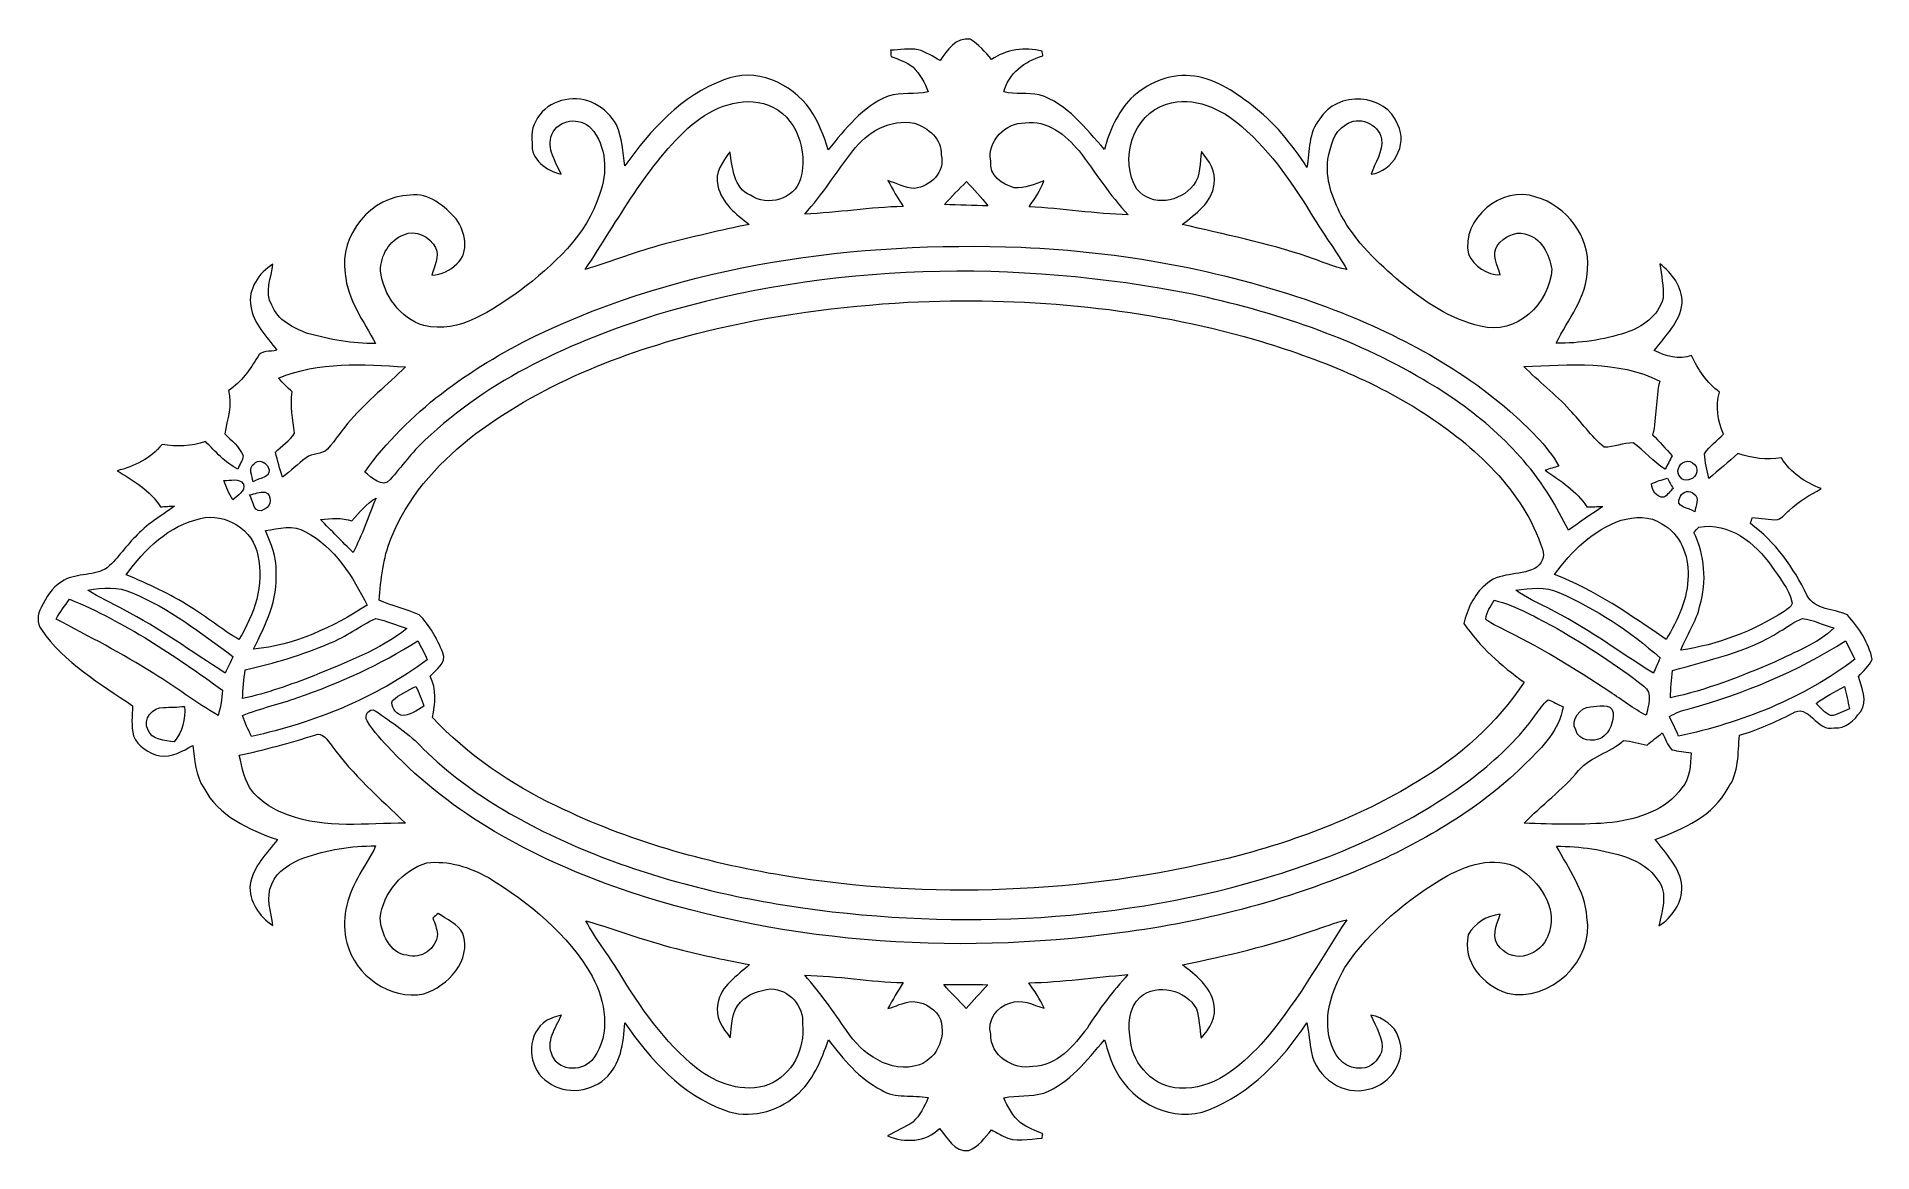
# Model space of a CAD drawing. Header units: centimetres. Extents: x -16.2 to 16.2, y -9.8 to 9.8.
import ezdxf

# ---------------------------------------------------------------- set-up
doc = ezdxf.new("R2010")
doc.units = ezdxf.units.CM
doc.header["$MEASUREMENT"] = 0
doc.layers.add('Layer 1', color=7, linetype='Continuous')

msp = doc.modelspace()

# ---------------------------------------------------------------- linework, layer by layer
at = {"layer": 'Layer 1', "color": 251, "lineweight": 9}
for points, knots in [([(-0.26632, 9.41133), (-0.13721, 9.58314), (0.00779, 9.82938), (0.26496, 9.78457), (0.26496, 9.78457), (0.41242, 9.69356), (0.5306, 9.56268), (0.6382, 9.42862), (0.6382, 9.42862), (0.90102, 9.60289), (1.22452, 9.65334), (1.53037, 9.57573), (1.53037, 9.57573), (1.5339, 9.55456), (1.54131, 9.51223), (1.54484, 9.49106), (1.54484, 9.49106), (1.22804, 9.40534), (0.94088, 9.18485), (0.85586, 8.85642), (0.85586, 8.85642), (1.06118, 8.81055), (1.27426, 8.84724), (1.47993, 8.80632), (1.47993, 8.80632), (1.97629, 8.65251), (2.29449, 8.21083), (2.63104, 7.845), (2.63104, 7.845), (2.71536, 8.17344), (2.86176, 8.49058), (3.09283, 8.74176), (3.09283, 8.74176), (3.37329, 9.00035), (3.74935, 9.1778), (4.13811, 9.14111), (4.13811, 9.14111), (4.54839, 9.11077), (4.90117, 8.87441), (5.21655, 8.62958), (5.21655, 8.62958), (5.61448, 8.3343), (5.92599, 7.94131), (6.19551, 7.52891), (6.19551, 7.52891), (6.23784, 7.81713), (6.22267, 8.14098), (6.41917, 8.38017), (6.41917, 8.38017), (6.71585, 8.88111), (7.59145, 8.84089), (7.79465, 8.27786), (7.79465, 8.27786), (7.97809, 7.92191), (7.70928, 7.46189), (7.32299, 7.40862), (7.32299, 7.40862), (7.39954, 7.6104), (7.52865, 7.80373), (7.51066, 8.0288), (7.51066, 8.0288), (7.45528, 8.29867), (7.09685, 8.44966), (6.87531, 8.27504), (6.87531, 8.27504), (6.65835, 8.15862), (6.61002, 7.8891), (6.56522, 7.67214), (6.56522, 7.67214), (6.51442, 7.32289), (6.64389, 6.98705), (6.79982, 6.68295), (6.79982, 6.68295), (7.04923, 6.2134), (7.44575, 5.84969), (7.84298, 5.50714), (7.84298, 5.50714), (8.26137, 5.17095), (8.71894, 4.8471), (9.25374, 4.73315), (9.25374, 4.73315), (9.87357, 4.55359), (10.47294, 5.13814), (10.50576, 5.73398), (10.50576, 5.73398), (10.46835, 5.99151), (10.31525, 6.30442), (10.03408, 6.35522), (10.03408, 6.35522), (9.84852, 6.41308), (9.66825, 6.2949), (9.5536, 6.1619), (9.5536, 6.1619), (9.43824, 5.99503), (9.55007, 5.80242), (9.59805, 5.63414), (9.59805, 5.63414), (9.36169, 5.63379), (9.13873, 5.78725), (9.03713, 5.9968), (9.03713, 5.9968), (8.90485, 6.6198), (9.62946, 7.222), (10.22529, 7.00504), (10.22529, 7.00504), (10.76893, 6.8544), (11.1845, 6.31077), (11.13723, 5.73821), (11.13723, 5.73821), (11.127, 5.24256), (10.79151, 4.85556), (10.58478, 4.43082), (10.58478, 4.43082), (10.99859, 4.42835), (11.41275, 4.48973), (11.80715, 4.61638), (11.80715, 4.61638), (12.09749, 4.71269), (12.38641, 4.90954), (12.46544, 5.2228), (12.46544, 5.2228), (12.48202, 5.42777), (12.43616, 5.62815), (12.40758, 5.82923), (12.40758, 5.82923), (12.6256, 5.66378), (12.80657, 5.42389), (12.80269, 5.13673), (12.80269, 5.13673), (12.7653, 4.79347), (12.50283, 4.56311), (12.31198, 4.301), (12.31198, 4.301), (12.51765, 4.20045), (12.74554, 4.13237), (12.96815, 4.21351), (12.96815, 4.21351), (13.08174, 3.96339), (13.23731, 3.73514), (13.46203, 3.57075), (13.46203, 3.57075), (13.38548, 3.32169), (13.42781, 3.06486), (13.53259, 2.82956), (13.53259, 2.82956), (13.41794, 2.71844), (13.28635, 2.62072), (13.19886, 2.48525), (13.19886, 2.48525), (13.19498, 2.33743), (13.24684, 2.19562), (13.27153, 2.05133), (13.27153, 2.05133), (13.44722, 2.19244), (13.61867, 2.33955), (13.78483, 2.49195), (13.78483, 2.49195), (14.03071, 2.40482), (14.29212, 2.37095), (14.55141, 2.41011), (14.55141, 2.41011), (14.70805, 2.14905), (14.97122, 1.97795), (15.25062, 1.87142), (15.25062, 1.87142), (15.05659, 1.75323), (14.84951, 1.64987), (14.68794, 1.48689), (14.68794, 1.48689), (14.62232, 1.4315), (14.56835, 1.3553), (14.4858, 1.32461), (14.4858, 1.32461), (14.33657, 1.31791), (14.18911, 1.35072), (14.04165, 1.36306), (14.04165, 1.36306), (14.0286, 1.32814), (14.0159, 1.29251), (14.00355, 1.25723), (14.00355, 1.25723), (14.44099, 0.93091), (14.76802, 0.48182), (15.00015, -0.00818), (15.00015, -0.00818), (15.13949, -0.27277), (15.4771, -0.24172), (15.71205, -0.35497), (15.71205, -0.35497), (15.91384, -0.5758), (16.08845, -0.84356), (16.15091, -1.13848), (16.15091, -1.13848), (16.09411, -1.2542), (15.99179, -1.33992), (15.9082, -1.43588), (15.9082, -1.43588), (15.9597, -1.63661), (16.08176, -1.86944), (15.941, -2.06029), (15.941, -2.06029), (15.83411, -2.20564), (15.68277, -2.36792), (15.48133, -2.34146), (15.48133, -2.34146), (15.1843, -2.43), (15.02166, -1.88637), (14.73909, -2.09028), (14.73909, -2.09028), (14.44135, -2.24338), (14.13302, -2.37709), (13.81234, -2.4741), (13.81234, -2.4741), (13.77953, -2.7856), (13.80846, -3.13309), (13.61055, -3.39979), (13.61055, -3.39979), (13.35408, -3.89156), (12.82315, -4.1251), (12.32926, -4.30855), (12.32926, -4.30855), (12.52012, -4.56078), (12.76424, -4.80032), (12.79881, -5.13299), (12.79881, -5.13299), (12.80693, -5.42509), (12.62948, -5.67873), (12.39206, -5.83008), (12.39206, -5.83008), (12.44498, -5.56796), (12.55822, -5.25893), (12.37618, -5.02433), (12.37618, -5.02433), (12.24495, -4.83101), (12.04563, -4.69307), (11.82515, -4.62287), (11.82515, -4.62287), (11.42686, -4.4874), (11.00705, -4.42956), (10.5876, -4.42496), (10.5876, -4.42496), (10.80244, -4.82185), (11.09031, -5.20531), (11.12488, -5.67309), (11.12488, -5.67309), (11.26423, -6.43827), (10.47717, -7.18862), (9.71799, -7.01541), (9.71799, -7.01541), (9.29925, -6.87606), (8.9193, -6.45696), (9.03679, -5.98636), (9.03679, -5.98636), (9.14544, -5.77786), (9.36839, -5.65263), (9.59664, -5.62617), (9.59664, -5.62617), (9.5349, -5.81455), (9.41884, -6.05197), (9.5984, -6.21566), (9.5984, -6.21566), (9.84852, -6.5127), (10.3163, -6.33561), (10.43695, -6.0107), (10.43695, -6.0107), (10.62746, -5.57996), (10.33994, -5.11394), (9.99457, -4.86452), (9.99457, -4.86452), (9.59488, -4.57242), (9.06112, -4.73401), (8.66672, -4.94707), (8.66672, -4.94707), (7.96751, -5.35771), (7.31805, -5.88652), (6.86085, -6.5628), (6.86085, -6.5628), (6.63084, -6.97343), (6.45268, -7.4779), (6.63366, -7.94252), (6.63366, -7.94252), (6.70245, -8.16371), (6.90565, -8.37113), (7.15647, -8.33621), (7.15647, -8.33621), (7.32828, -8.34291), (7.44117, -8.18981), (7.51031, -8.05152), (7.51031, -8.05152), (7.55864, -7.81058), (7.40024, -7.61301), (7.32157, -7.40064), (7.32157, -7.40064), (7.53254, -7.44897), (7.74173, -7.5795), (7.80947, -7.79575), (7.80947, -7.79575), (7.96434, -8.1764), (7.67012, -8.63043), (7.28136, -8.70592), (7.28136, -8.70592), (6.84074, -8.8354), (6.35779, -8.49955), (6.27524, -8.06105), (6.27524, -8.06105), (6.24137, -7.88748), (6.22937, -7.71179), (6.19198, -7.53964), (6.19198, -7.53964), (5.763, -8.18593), (5.19997, -8.78141), (4.46478, -9.06999), (4.46478, -9.06999), (3.84565, -9.31623), (3.13057, -8.95392), (2.83565, -8.38913), (2.83565, -8.38913), (2.73723, -8.21873), (2.69101, -8.024), (2.62857, -7.8395), (2.62857, -7.8395), (2.31742, -8.19545), (2.01615, -8.59903), (1.55895, -8.77507), (1.55895, -8.77507), (1.33105, -8.84456), (1.08658, -8.80717), (0.85481, -8.85691), (0.85481, -8.85691), (0.92818, -9.01813), (1.01214, -9.18358), (1.15008, -9.3), (1.15008, -9.3), (1.27108, -9.38078), (1.4069, -9.43758), (1.54237, -9.49015), (1.54237, -9.49015), (1.53919, -9.50955), (1.5332, -9.54835), (1.53002, -9.56776), (1.53002, -9.56776), (1.30283, -9.58257), (1.05377, -9.65031), (0.84493, -9.53389), (0.84493, -9.53389), (0.77614, -9.49897), (0.71017, -9.45946), (0.64243, -9.42312), (0.64243, -9.42312), (0.51967, -9.55612), (0.4163, -9.72333), (0.23815, -9.78754), (0.23815, -9.78754), (-0.02008, -9.81752), (-0.13509, -9.55717), (-0.27867, -9.39772), (-0.27867, -9.39772), (-0.51538, -9.64185), (-0.88827, -9.65242), (-1.18954, -9.53001), (-1.18954, -9.53001), (-1.04385, -9.44712), (-0.88792, -9.38115), (-0.74822, -9.28765), (-0.74822, -9.28765), (-0.61875, -9.1723), (-0.53867, -9.0139), (-0.47552, -8.85515), (-0.47552, -8.85515), (-0.75069, -8.79941), (-1.05443, -8.87737), (-1.30208, -8.71862), (-1.30208, -8.71862), (-1.69472, -8.52142), (-1.97095, -8.17711), (-2.2313, -7.83632), (-2.2313, -7.83632), (-2.3583, -8.19545), (-2.50117, -8.56904), (-2.80491, -8.81951), (-2.80491, -8.81951), (-3.14076, -9.11233), (-3.63465, -9.23579), (-4.05904, -9.07845), (-4.05904, -9.07845), (-4.81504, -8.80329), (-5.37137, -8.18487), (-5.81693, -7.53893), (-5.81693, -7.53893), (-5.84127, -7.891), (-5.88784, -8.27624), (-6.16794, -8.526), (-6.16794, -8.526), (-6.46004, -8.77966), (-6.93382, -8.80293), (-7.22628, -8.53942), (-7.22628, -8.53942), (-7.51802, -8.30516), (-7.55118, -7.79187), (-7.25767, -7.54316), (-7.25767, -7.54316), (-7.16948, -7.46026), (-7.04812, -7.4331), (-6.93488, -7.40347), (-6.93488, -7.40347), (-7.0319, -7.62995), (-7.21887, -7.86243), (-7.09151, -8.12243), (-7.09151, -8.12243), (-6.96416, -8.40888), (-6.53271, -8.39865), (-6.36303, -8.15523), (-6.36303, -8.15523), (-6.06281, -7.72626), (-6.1556, -7.15193), (-6.39407, -6.71837), (-6.39407, -6.71837), (-6.81635, -5.97507), (-7.49862, -5.41768), (-8.2197, -4.98094), (-8.2197, -4.98094), (-8.54708, -4.79538), (-8.92561, -4.67191), (-9.30555, -4.72165), (-9.30555, -4.72165), (-9.73453, -4.84759), (-10.07707, -5.25011), (-10.12611, -5.69637), (-10.12611, -5.69637), (-10.10741, -5.9659), (-9.95713, -6.30738), (-9.6555, -6.34831), (-9.6555, -6.34831), (-9.41173, -6.42662), (-9.13304, -6.22801), (-9.11646, -5.97754), (-9.11646, -5.97754), (-9.12634, -5.87876), (-9.16479, -5.78633), (-9.19689, -5.6939), (-9.19689, -5.6939), (-9.1662, -5.66568), (-9.13551, -5.63746), (-9.10446, -5.60994), (-9.10446, -5.60994), (-8.95489, -5.71895), (-8.76015, -5.79374), (-8.6702, -5.96307), (-8.6702, -5.96307), (-8.50898, -6.44603), (-8.93372, -6.8877), (-9.36023, -7.0267), (-9.36023, -7.0267), (-9.95431, -7.14206), (-10.56602, -6.7025), (-10.71207, -6.13029), (-10.71207, -6.13029), (-10.81791, -5.74188), (-10.71948, -5.32666), (-10.52122, -4.98553), (-10.52122, -4.98553), (-10.41997, -4.79573), (-10.29297, -4.62006), (-10.20619, -4.42285), (-10.20619, -4.42285), (-10.63658, -4.4165), (-11.06556, -4.49093), (-11.4716, -4.63205), (-11.4716, -4.63205), (-11.69773, -4.72519), (-11.94009, -4.85253), (-12.03217, -5.09489), (-12.03217, -5.09489), (-12.15141, -5.32384), (-12.0424, -5.5856), (-12.01629, -5.82584), (-12.01629, -5.82584), (-12.25265, -5.66392), (-12.44456, -5.39863), (-12.41599, -5.09947), (-12.41599, -5.09947), (-12.36237, -4.78338), (-12.12177, -4.55514), (-11.93656, -4.31101), (-11.93656, -4.31101), (-12.43786, -4.13533), (-12.97479, -3.89404), (-13.23302, -3.39944), (-13.23302, -3.39944), (-13.38472, -3.17966), (-13.39283, -2.90625), (-13.42635, -2.65084), (-13.42635, -2.65084), (-13.60379, -2.75491), (-13.79359, -2.8618), (-14.00913, -2.8357), (-14.00913, -2.8357), (-14.19822, -2.79019), (-14.39578, -2.67377), (-14.46951, -2.48504), (-14.46951, -2.48504), (-14.51255, -2.31182), (-14.49491, -2.1305), (-14.48609, -1.95481), (-14.48609, -1.95481), (-15.05935, -1.56076), (-15.69153, -1.20093), (-16.09123, -0.61214), (-16.09123, -0.61214), (-16.17484, -0.50031), (-16.16496, -0.34015), (-16.09652, -0.22338), (-16.09652, -0.22338), (-16.00621, -0.05334), (-15.90955, 0.1301), (-15.73739, 0.23065), (-15.73739, 0.23065), (-15.50879, 0.38587), (-15.20717, 0.32625), (-14.96834, 0.4536), (-14.96834, 0.4536), (-14.76196, 0.61094), (-14.62579, 0.83778), (-14.4427, 1.0184), (-14.4427, 1.0184), (-14.24408, 1.23959), (-13.98409, 1.38811), (-13.74737, 1.56274), (-13.74737, 1.56274), (-13.83028, 1.55991), (-13.91318, 1.55497), (-13.99573, 1.54933), (-13.99573, 1.54933), (-14.1767, 1.84072), (-14.47515, 2.01217), (-14.75914, 2.18574), (-14.75914, 2.18574), (-14.45469, 2.25735), (-14.16612, 2.4034), (-13.96715, 2.64929), (-13.96715, 2.64929), (-13.71245, 2.6066), (-13.44716, 2.60907), (-13.20339, 2.7015), (-13.20339, 2.7015), (-13.02912, 2.52229), (-12.85626, 2.33391), (-12.63542, 2.21149), (-12.63542, 2.21149), (-12.59873, 2.29016), (-12.55146, 2.36636), (-12.53735, 2.45315), (-12.53735, 2.45315), (-12.60684, 2.60802), (-12.74548, 2.71914), (-12.86402, 2.83662), (-12.86402, 2.83662), (-12.82027, 3.08885), (-12.72926, 3.34462), (-12.79452, 3.60109), (-12.79452, 3.60109), (-12.56804, 3.74467), (-12.42058, 3.96903), (-12.28299, 4.19199), (-12.28299, 4.19199), (-12.21985, 4.31193), (-12.06039, 4.27524), (-11.94821, 4.31017), (-11.94821, 4.31017), (-12.11966, 4.55112), (-12.36378, 4.77407), (-12.40153, 5.08205), (-12.40153, 5.08205), (-12.46432, 5.38544), (-12.259, 5.66907), (-12.01453, 5.825), (-12.01453, 5.825), (-12.04063, 5.58828), (-12.16763, 5.32546), (-12.03464, 5.1018), (-12.03464, 5.1018), (-11.93021, 4.8344), (-11.65646, 4.69893), (-11.40352, 4.60403), (-11.40352, 4.60403), (-11.01546, 4.4982), (-10.61259, 4.41918), (-10.20866, 4.42659), (-10.20866, 4.42659), (-10.41398, 4.8224), (-10.70855, 5.19705), (-10.7403, 5.6606), (-10.7403, 5.6606), (-10.85601, 6.33229), (-10.28098, 7.02867), (-9.59906, 7.03714), (-9.59906, 7.03714), (-9.26815, 7.089), (-8.99369, 6.84311), (-8.78802, 6.61945), (-8.78802, 6.61945), (-8.62751, 6.39967), (-8.54672, 6.02855), (-8.77744, 5.83099), (-8.77744, 5.83099), (-8.89068, 5.7107), (-9.04943, 5.63838), (-9.21383, 5.63238), (-9.21383, 5.63238), (-9.17396, 5.7876), (-9.07765, 5.95376), (-9.15068, 6.11427), (-9.15068, 6.11427), (-9.24769, 6.30971), (-9.5031, 6.43707), (-9.71089, 6.34287), (-9.71089, 6.34287), (-9.96665, 6.24621), (-10.11976, 5.97105), (-10.12117, 5.70576), (-10.12117, 5.70576), (-10.07355, 5.28454), (-9.77051, 4.86791), (-9.35811, 4.74232), (-9.35811, 4.74232), (-8.72346, 4.59204), (-8.15302, 5.01784), (-7.66478, 5.35439), (-7.66478, 5.35439), (-7.08234, 5.80207), (-6.48721, 6.327), (-6.26284, 7.05231), (-6.26284, 7.05231), (-6.12102, 7.42625), (-6.13266, 7.90956), (-6.41383, 8.21753), (-6.41383, 8.21753), (-6.61033, 8.42885), (-6.9885, 8.37029), (-7.10386, 8.10817), (-7.10386, 8.10817), (-7.20229, 7.8517), (-7.03225, 7.6291), (-6.93947, 7.4065), (-6.93947, 7.4065), (-7.19453, 7.47353), (-7.47922, 7.65979), (-7.44994, 7.95965), (-7.44994, 7.95965), (-7.51344, 8.32196), (-7.22028, 8.66486), (-6.86891, 8.71813), (-6.86891, 8.71813), (-6.5112, 8.79856), (-6.13125, 8.59501), (-5.96721, 8.27645), (-5.96721, 8.27645), (-5.86032, 8.05138), (-5.85644, 7.79526), (-5.81481, 7.5529), (-5.81481, 7.5529), (-5.37137, 8.1872), (-4.81751, 8.79397), (-4.0735, 9.06702), (-4.0735, 9.06702), (-3.52775, 9.29986), (-2.87653, 9.0134), (-2.5562, 8.54773), (-2.5562, 8.54773), (-2.40663, 8.33254), (-2.31349, 8.08701), (-2.23482, 7.839), (-2.23482, 7.839), (-1.93567, 8.20342), (-1.63193, 8.59959), (-1.18037, 8.78268), (-1.18037, 8.78268), (-0.95248, 8.85359), (-0.70588, 8.8035), (-0.47411, 8.85924), (-0.47411, 8.85924), (-0.5369, 9.01975), (-0.61945, 9.1778), (-0.74822, 9.29598), (-0.74822, 9.29598), (-0.8604, 9.38417), (-0.99834, 9.42968), (-1.12957, 9.48118), (-1.12957, 9.48118), (-1.13133, 9.50905), (-1.13486, 9.56479), (-1.13698, 9.59266), (-1.13698, 9.59266), (-0.97611, 9.59443), (-0.81207, 9.63041), (-0.65191, 9.60113), (-0.65191, 9.60113), (-0.51291, 9.56373), (-0.39403, 9.47625), (-0.26632, 9.41133), (-0.26632, 9.41133), (-0.26632, 9.41133), (-0.26632, 9.41133), (-0.26632, 9.41133)], [0, 0, 0, 0, 0.00564972, 0.00564972, 0.00564972, 0.00564972, 0.01129944, 0.01129944, 0.01129944, 0.01129944, 0.01694915, 0.01694915, 0.01694915, 0.01694915, 0.02259887, 0.02259887, 0.02259887, 0.02259887, 0.02824859, 0.02824859, 0.02824859, 0.02824859, 0.03389831, 0.03389831, 0.03389831, 0.03389831, 0.03954802, 0.03954802, 0.03954802, 0.03954802, 0.04519774, 0.04519774, 0.04519774, 0.04519774, 0.05084746, 0.05084746, 0.05084746, 0.05084746, 0.05649718, 0.05649718, 0.05649718, 0.05649718, 0.06214689, 0.06214689, 0.06214689, 0.06214689, 0.06779661, 0.06779661, 0.06779661, 0.06779661, 0.07344633, 0.07344633, 0.07344633, 0.07344633, 0.07909605, 0.07909605, 0.07909605, 0.07909605, 0.08474576, 0.08474576, 0.08474576, 0.08474576, 0.09039548, 0.09039548, 0.09039548, 0.09039548, 0.0960452, 0.0960452, 0.0960452, 0.0960452, 0.10169492, 0.10169492, 0.10169492, 0.10169492, 0.10734463, 0.10734463, 0.10734463, 0.10734463, 0.11299435, 0.11299435, 0.11299435, 0.11299435, 0.11864407, 0.11864407, 0.11864407, 0.11864407, 0.12429379, 0.12429379, 0.12429379, 0.12429379, 0.1299435, 0.1299435, 0.1299435, 0.1299435, 0.13559322, 0.13559322, 0.13559322, 0.13559322, 0.14124294, 0.14124294, 0.14124294, 0.14124294, 0.14689266, 0.14689266, 0.14689266, 0.14689266, 0.15254237, 0.15254237, 0.15254237, 0.15254237, 0.15819209, 0.15819209, 0.15819209, 0.15819209, 0.16384181, 0.16384181, 0.16384181, 0.16384181, 0.16949153, 0.16949153, 0.16949153, 0.16949153, 0.17514124, 0.17514124, 0.17514124, 0.17514124, 0.18079096, 0.18079096, 0.18079096, 0.18079096, 0.18644068, 0.18644068, 0.18644068, 0.18644068, 0.1920904, 0.1920904, 0.1920904, 0.1920904, 0.19774011, 0.19774011, 0.19774011, 0.19774011, 0.20338983, 0.20338983, 0.20338983, 0.20338983, 0.20903955, 0.20903955, 0.20903955, 0.20903955, 0.21468927, 0.21468927, 0.21468927, 0.21468927, 0.22033898, 0.22033898, 0.22033898, 0.22033898, 0.2259887, 0.2259887, 0.2259887, 0.2259887, 0.23163842, 0.23163842, 0.23163842, 0.23163842, 0.23728814, 0.23728814, 0.23728814, 0.23728814, 0.24293785, 0.24293785, 0.24293785, 0.24293785, 0.24858757, 0.24858757, 0.24858757, 0.24858757, 0.25423729, 0.25423729, 0.25423729, 0.25423729, 0.25988701, 0.25988701, 0.25988701, 0.25988701, 0.26553672, 0.26553672, 0.26553672, 0.26553672, 0.27118644, 0.27118644, 0.27118644, 0.27118644, 0.27683616, 0.27683616, 0.27683616, 0.27683616, 0.28248588, 0.28248588, 0.28248588, 0.28248588, 0.28813559, 0.28813559, 0.28813559, 0.28813559, 0.29378531, 0.29378531, 0.29378531, 0.29378531, 0.29943503, 0.29943503, 0.29943503, 0.29943503, 0.30508475, 0.30508475, 0.30508475, 0.30508475, 0.31073446, 0.31073446, 0.31073446, 0.31073446, 0.31638418, 0.31638418, 0.31638418, 0.31638418, 0.3220339, 0.3220339, 0.3220339, 0.3220339, 0.32768362, 0.32768362, 0.32768362, 0.32768362, 0.33333333, 0.33333333, 0.33333333, 0.33333333, 0.33898305, 0.33898305, 0.33898305, 0.33898305, 0.34463277, 0.34463277, 0.34463277, 0.34463277, 0.35028249, 0.35028249, 0.35028249, 0.35028249, 0.3559322, 0.3559322, 0.3559322, 0.3559322, 0.36158192, 0.36158192, 0.36158192, 0.36158192, 0.36723164, 0.36723164, 0.36723164, 0.36723164, 0.37288136, 0.37288136, 0.37288136, 0.37288136, 0.37853107, 0.37853107, 0.37853107, 0.37853107, 0.38418079, 0.38418079, 0.38418079, 0.38418079, 0.38983051, 0.38983051, 0.38983051, 0.38983051, 0.39548023, 0.39548023, 0.39548023, 0.39548023, 0.40112994, 0.40112994, 0.40112994, 0.40112994, 0.40677966, 0.40677966, 0.40677966, 0.40677966, 0.41242938, 0.41242938, 0.41242938, 0.41242938, 0.4180791, 0.4180791, 0.4180791, 0.4180791, 0.42372881, 0.42372881, 0.42372881, 0.42372881, 0.42937853, 0.42937853, 0.42937853, 0.42937853, 0.43502825, 0.43502825, 0.43502825, 0.43502825, 0.44067797, 0.44067797, 0.44067797, 0.44067797, 0.44632768, 0.44632768, 0.44632768, 0.44632768, 0.4519774, 0.4519774, 0.4519774, 0.4519774, 0.45762712, 0.45762712, 0.45762712, 0.45762712, 0.46327684, 0.46327684, 0.46327684, 0.46327684, 0.46892655, 0.46892655, 0.46892655, 0.46892655, 0.47457627, 0.47457627, 0.47457627, 0.47457627, 0.48022599, 0.48022599, 0.48022599, 0.48022599, 0.48587571, 0.48587571, 0.48587571, 0.48587571, 0.49152542, 0.49152542, 0.49152542, 0.49152542, 0.49717514, 0.49717514, 0.49717514, 0.49717514, 0.50282486, 0.50282486, 0.50282486, 0.50282486, 0.50847458, 0.50847458, 0.50847458, 0.50847458, 0.51412429, 0.51412429, 0.51412429, 0.51412429, 0.51977401, 0.51977401, 0.51977401, 0.51977401, 0.52542373, 0.52542373, 0.52542373, 0.52542373, 0.53107345, 0.53107345, 0.53107345, 0.53107345, 0.53672316, 0.53672316, 0.53672316, 0.53672316, 0.54237288, 0.54237288, 0.54237288, 0.54237288, 0.5480226, 0.5480226, 0.5480226, 0.5480226, 0.55367232, 0.55367232, 0.55367232, 0.55367232, 0.55932203, 0.55932203, 0.55932203, 0.55932203, 0.56497175, 0.56497175, 0.56497175, 0.56497175, 0.57062147, 0.57062147, 0.57062147, 0.57062147, 0.57627119, 0.57627119, 0.57627119, 0.57627119, 0.5819209, 0.5819209, 0.5819209, 0.5819209, 0.58757062, 0.58757062, 0.58757062, 0.58757062, 0.59322034, 0.59322034, 0.59322034, 0.59322034, 0.59887006, 0.59887006, 0.59887006, 0.59887006, 0.60451977, 0.60451977, 0.60451977, 0.60451977, 0.61016949, 0.61016949, 0.61016949, 0.61016949, 0.61581921, 0.61581921, 0.61581921, 0.61581921, 0.62146893, 0.62146893, 0.62146893, 0.62146893, 0.62711864, 0.62711864, 0.62711864, 0.62711864, 0.63276836, 0.63276836, 0.63276836, 0.63276836, 0.63841808, 0.63841808, 0.63841808, 0.63841808, 0.6440678, 0.6440678, 0.6440678, 0.6440678, 0.64971751, 0.64971751, 0.64971751, 0.64971751, 0.65536723, 0.65536723, 0.65536723, 0.65536723, 0.66101695, 0.66101695, 0.66101695, 0.66101695, 0.66666667, 0.66666667, 0.66666667, 0.66666667, 0.67231638, 0.67231638, 0.67231638, 0.67231638, 0.6779661, 0.6779661, 0.6779661, 0.6779661, 0.68361582, 0.68361582, 0.68361582, 0.68361582, 0.68926554, 0.68926554, 0.68926554, 0.68926554, 0.69491525, 0.69491525, 0.69491525, 0.69491525, 0.70056497, 0.70056497, 0.70056497, 0.70056497, 0.70621469, 0.70621469, 0.70621469, 0.70621469, 0.71186441, 0.71186441, 0.71186441, 0.71186441, 0.71751412, 0.71751412, 0.71751412, 0.71751412, 0.72316384, 0.72316384, 0.72316384, 0.72316384, 0.72881356, 0.72881356, 0.72881356, 0.72881356, 0.73446328, 0.73446328, 0.73446328, 0.73446328, 0.74011299, 0.74011299, 0.74011299, 0.74011299, 0.74576271, 0.74576271, 0.74576271, 0.74576271, 0.75141243, 0.75141243, 0.75141243, 0.75141243, 0.75706215, 0.75706215, 0.75706215, 0.75706215, 0.76271186, 0.76271186, 0.76271186, 0.76271186, 0.76836158, 0.76836158, 0.76836158, 0.76836158, 0.7740113, 0.7740113, 0.7740113, 0.7740113, 0.77966102, 0.77966102, 0.77966102, 0.77966102, 0.78531073, 0.78531073, 0.78531073, 0.78531073, 0.79096045, 0.79096045, 0.79096045, 0.79096045, 0.79661017, 0.79661017, 0.79661017, 0.79661017, 0.80225989, 0.80225989, 0.80225989, 0.80225989, 0.8079096, 0.8079096, 0.8079096, 0.8079096, 0.81355932, 0.81355932, 0.81355932, 0.81355932, 0.81920904, 0.81920904, 0.81920904, 0.81920904, 0.82485876, 0.82485876, 0.82485876, 0.82485876, 0.83050847, 0.83050847, 0.83050847, 0.83050847, 0.83615819, 0.83615819, 0.83615819, 0.83615819, 0.84180791, 0.84180791, 0.84180791, 0.84180791, 0.84745763, 0.84745763, 0.84745763, 0.84745763, 0.85310734, 0.85310734, 0.85310734, 0.85310734, 0.85875706, 0.85875706, 0.85875706, 0.85875706, 0.86440678, 0.86440678, 0.86440678, 0.86440678, 0.8700565, 0.8700565, 0.8700565, 0.8700565, 0.87570621, 0.87570621, 0.87570621, 0.87570621, 0.88135593, 0.88135593, 0.88135593, 0.88135593, 0.88700565, 0.88700565, 0.88700565, 0.88700565, 0.89265537, 0.89265537, 0.89265537, 0.89265537, 0.89830508, 0.89830508, 0.89830508, 0.89830508, 0.9039548, 0.9039548, 0.9039548, 0.9039548, 0.90960452, 0.90960452, 0.90960452, 0.90960452, 0.91525424, 0.91525424, 0.91525424, 0.91525424, 0.92090395, 0.92090395, 0.92090395, 0.92090395, 0.92655367, 0.92655367, 0.92655367, 0.92655367, 0.93220339, 0.93220339, 0.93220339, 0.93220339, 0.93785311, 0.93785311, 0.93785311, 0.93785311, 0.94350282, 0.94350282, 0.94350282, 0.94350282, 0.94915254, 0.94915254, 0.94915254, 0.94915254, 0.95480226, 0.95480226, 0.95480226, 0.95480226, 0.96045198, 0.96045198, 0.96045198, 0.96045198, 0.96610169, 0.96610169, 0.96610169, 0.96610169, 0.97175141, 0.97175141, 0.97175141, 0.97175141, 0.97740113, 0.97740113, 0.97740113, 0.97740113, 0.98305085, 0.98305085, 0.98305085, 0.98305085, 0.98870056, 0.98870056, 0.98870056, 0.98870056, 1, 1, 1, 1]), ([(-4.63124, 8.2828), (-5.43699, 7.57654), (-5.92453, 6.60463), (-6.51719, 5.7308), (-6.51719, 5.7308), (-6.05153, 5.86521), (-5.60173, 6.05113), (-5.13183, 6.17389), (-5.13183, 6.17389), (-4.63265, 6.30266), (-4.13065, 6.42048), (-3.62547, 6.52455), (-3.62547, 6.52455), (-3.85866, 6.69847), (-4.11583, 6.90626), (-4.17969, 7.20612), (-4.17969, 7.20612), (-4.2379, 7.43472), (-4.09502, 7.63051), (-3.96802, 7.80267), (-3.96802, 7.80267), (-3.92145, 7.52927), (-3.90311, 7.1592), (-3.60678, 7.03644), (-3.60678, 7.03644), (-3.30162, 6.83641), (-2.83596, 6.95953), (-2.72201, 7.32571), (-2.72201, 7.32571), (-2.59289, 7.81149), (-2.78727, 8.43626), (-3.28963, 8.62605), (-3.28963, 8.62605), (-3.75741, 8.79856), (-4.27, 8.58513), (-4.63124, 8.2828), (-4.63124, 8.2828), (-4.63124, 8.2828), (-4.63124, 8.2828), (-4.63124, 8.2828)], [0, 0, 0, 0, 0.09090909, 0.09090909, 0.09090909, 0.09090909, 0.18181818, 0.18181818, 0.18181818, 0.18181818, 0.27272727, 0.27272727, 0.27272727, 0.27272727, 0.36363636, 0.36363636, 0.36363636, 0.36363636, 0.45454545, 0.45454545, 0.45454545, 0.45454545, 0.54545455, 0.54545455, 0.54545455, 0.54545455, 0.63636364, 0.63636364, 0.63636364, 0.63636364, 0.72727273, 0.72727273, 0.72727273, 0.72727273, 0.81818182, 0.81818182, 0.81818182, 0.81818182, 1, 1, 1, 1]), ([(3.72148, 8.64404), (3.12705, 8.46095), (2.88257, 7.65556), (3.20042, 7.14368), (3.20042, 7.14368), (3.45266, 6.82689), (3.97512, 6.9119), (4.1942, 7.21776), (4.1942, 7.21776), (4.33849, 7.38039), (4.29686, 7.61146), (4.3399, 7.80725), (4.3399, 7.80725), (4.46513, 7.64215), (4.60836, 7.45448), (4.55932, 7.23293), (4.55932, 7.23293), (4.52899, 6.90838), (4.23477, 6.70729), (3.9977, 6.52455), (3.9977, 6.52455), (4.73819, 6.34887), (5.48678, 6.19788), (6.20856, 5.95305), (6.20856, 5.95305), (6.43716, 5.8765), (6.65906, 5.7742), (6.89718, 5.72692), (6.89718, 5.72692), (6.72961, 6.03314), (6.51301, 6.30795), (6.33274, 6.60605), (6.33274, 6.60605), (5.9729, 7.20224), (5.57603, 7.78856), (5.04686, 8.24893), (5.04686, 8.24893), (4.69373, 8.56008), (4.19773, 8.79115), (3.72148, 8.64404), (3.72148, 8.64404), (3.72148, 8.64404), (3.72148, 8.64404), (3.72148, 8.64404)], [0, 0, 0, 0, 0.08333333, 0.08333333, 0.08333333, 0.08333333, 0.16666667, 0.16666667, 0.16666667, 0.16666667, 0.25, 0.25, 0.25, 0.25, 0.33333333, 0.33333333, 0.33333333, 0.33333333, 0.41666667, 0.41666667, 0.41666667, 0.41666667, 0.5, 0.5, 0.5, 0.5, 0.58333333, 0.58333333, 0.58333333, 0.58333333, 0.66666667, 0.66666667, 0.66666667, 0.66666667, 0.75, 0.75, 0.75, 0.75, 0.83333333, 0.83333333, 0.83333333, 0.83333333, 1, 1, 1, 1]), ([(-1.80408, 7.81784), (-2.08877, 7.44848), (-2.33678, 7.0516), (-2.65004, 6.70412), (-2.65004, 6.70412), (-2.07078, 6.73022), (-1.49646, 6.82547), (-0.91614, 6.83958), (-0.91614, 6.83958), (-1.00963, 6.98916), (-1.10382, 7.13839), (-1.1846, 7.29467), (-1.1846, 7.29467), (-1.02903, 7.24916), (-0.88121, 7.15885), (-0.71541, 7.15885), (-0.71541, 7.15885), (-0.43989, 7.18989), (-0.16508, 7.44848), (-0.24904, 7.74693), (-0.24904, 7.74693), (-0.22646, 8.01998), (-0.47693, 8.23235), (-0.71611, 8.30502), (-0.71611, 8.30502), (-1.14298, 8.39287), (-1.55361, 8.14733), (-1.80408, 7.81784), (-1.80408, 7.81784), (-1.80408, 7.81784), (-1.80408, 7.81784), (-1.80408, 7.81784)], [0, 0, 0, 0, 0.11111111, 0.11111111, 0.11111111, 0.11111111, 0.22222222, 0.22222222, 0.22222222, 0.22222222, 0.33333333, 0.33333333, 0.33333333, 0.33333333, 0.44444444, 0.44444444, 0.44444444, 0.44444444, 0.55555556, 0.55555556, 0.55555556, 0.55555556, 0.66666667, 0.66666667, 0.66666667, 0.66666667, 0.77777778, 0.77777778, 0.77777778, 0.77777778, 1, 1, 1, 1]), ([(0.62797, 7.64215), (0.58846, 7.38815), (0.8294, 7.22411), (1.04142, 7.17014), (1.04142, 7.17014), (1.22593, 7.14756), (1.3935, 7.23399), (1.56354, 7.28938), (1.56354, 7.28938), (1.50004, 7.12569), (1.40302, 6.97858), (1.30213, 6.83606), (1.30213, 6.83606), (1.88562, 6.80395), (2.46488, 6.71047), (3.04908, 6.69212), (3.04908, 6.69212), (2.71959, 7.03538), (2.47088, 7.44213), (2.1816, 7.81748), (2.1816, 7.81748), (1.95089, 8.09195), (1.61716, 8.3724), (1.23051, 8.31137), (1.23051, 8.31137), (0.89079, 8.3209), (0.55494, 7.99211), (0.62797, 7.64215), (0.62797, 7.64215), (0.62797, 7.64215), (0.62797, 7.64215), (0.62797, 7.64215)], [0, 0, 0, 0, 0.11111111, 0.11111111, 0.11111111, 0.11111111, 0.22222222, 0.22222222, 0.22222222, 0.22222222, 0.33333333, 0.33333333, 0.33333333, 0.33333333, 0.44444444, 0.44444444, 0.44444444, 0.44444444, 0.55555556, 0.55555556, 0.55555556, 0.55555556, 0.66666667, 0.66666667, 0.66666667, 0.66666667, 0.77777778, 0.77777778, 0.77777778, 0.77777778, 1, 1, 1, 1]), ([(-0.18942, 6.87345), (0.06564, 6.86604), (0.3214, 6.85899), (0.57682, 6.84805), (0.57682, 6.84805), (0.46287, 7.00116), (0.33093, 7.13909), (0.20005, 7.27773), (0.20005, 7.27773), (0.06741, 7.14544), (-0.06418, 7.01245), (-0.18942, 6.87345), (-0.18942, 6.87345), (-0.18942, 6.87345), (-0.18942, 6.87345), (-0.18942, 6.87345)], [0, 0, 0, 0, 0.2, 0.2, 0.2, 0.2, 0.4, 0.4, 0.4, 0.4, 0.6, 0.6, 0.6, 0.6, 1, 1, 1, 1]), ([(-7.39984, 4.55711), (-8.55201, 3.98491), (-9.64457, 3.21973), (-10.3981, 2.16105), (-10.3981, 2.16105), (-10.27816, 2.07356), (-10.08766, 1.86789), (-9.95078, 2.0284), (-9.95078, 2.0284), (-9.74511, 2.25806), (-9.56837, 2.51453), (-9.338, 2.72161), (-9.338, 2.72161), (-8.20382, 3.80464), (-6.74297, 4.46327), (-5.26342, 4.92929), (-5.26342, 4.92929), (-2.21295, 5.85145), (1.06189, 5.90931), (4.17832, 5.29442), (4.17832, 5.29442), (5.59332, 4.98715), (6.99279, 4.53312), (8.24339, 3.79017), (8.24339, 3.79017), (9.11968, 3.28112), (9.92613, 2.61084), (10.46624, 1.743), (10.46624, 1.743), (10.59148, 1.54933), (10.68285, 1.33625), (10.8028, 1.13905), (10.8028, 1.13905), (10.99823, 1.28475), (11.20179, 1.41915), (11.40428, 1.55427), (11.40428, 1.55427), (11.30092, 1.55815), (11.22119, 1.54792), (11.12418, 1.54792), (11.12418, 1.54792), (10.94567, 1.83155), (10.6571, 2.00582), (10.38933, 2.19315), (10.38933, 2.19315), (10.47012, 2.21925), (10.55126, 2.2443), (10.63311, 2.26829), (10.63311, 2.26829), (10.41473, 2.64717), (10.087, 2.94174), (9.76879, 3.23384), (9.76879, 3.23384), (8.7669, 4.10379), (7.56182, 4.70422), (6.32039, 5.15119), (6.32039, 5.15119), (4.66163, 5.72904), (2.91432, 6.04795), (1.15996, 6.12098), (1.15996, 6.12098), (-1.75505, 6.23104), (-4.75048, 5.83064), (-7.39984, 4.55711), (-7.39984, 4.55711), (-7.39984, 4.55711), (-7.39984, 4.55711), (-7.39984, 4.55711)], [0, 0, 0, 0, 0.05555556, 0.05555556, 0.05555556, 0.05555556, 0.11111111, 0.11111111, 0.11111111, 0.11111111, 0.16666667, 0.16666667, 0.16666667, 0.16666667, 0.22222222, 0.22222222, 0.22222222, 0.22222222, 0.27777778, 0.27777778, 0.27777778, 0.27777778, 0.33333333, 0.33333333, 0.33333333, 0.33333333, 0.38888889, 0.38888889, 0.38888889, 0.38888889, 0.44444444, 0.44444444, 0.44444444, 0.44444444, 0.5, 0.5, 0.5, 0.5, 0.55555556, 0.55555556, 0.55555556, 0.55555556, 0.61111111, 0.61111111, 0.61111111, 0.61111111, 0.66666667, 0.66666667, 0.66666667, 0.66666667, 0.72222222, 0.72222222, 0.72222222, 0.72222222, 0.77777778, 0.77777778, 0.77777778, 0.77777778, 0.83333333, 0.83333333, 0.83333333, 0.83333333, 0.88888889, 0.88888889, 0.88888889, 0.88888889, 1, 1, 1, 1]), ([(-0.83112, 5.15366), (-2.0355, 5.08134), (-3.23812, 4.92541), (-4.41076, 4.63719), (-4.41076, 4.63719), (-5.88854, 4.26572), (-7.34199, 3.69175), (-8.55484, 2.7516), (-8.55484, 2.7516), (-9.13868, 2.27923), (-9.6615, 1.69679), (-9.93631, 0.98841), (-9.93631, 0.98841), (-10.07884, 0.64622), (-10.11129, 0.27157), (-10.14586, -0.09391), (-10.14586, -0.09391), (-9.91868, -0.20151), (-9.6675, -0.24807), (-9.44031, -0.35426), (-9.44031, -0.35426), (-9.24805, -0.53488), (-9.12351, -0.77759), (-9.02403, -1.01854), (-9.02403, -1.01854), (-8.9443, -1.20869), (-9.15033, -1.30958), (-9.24522, -1.43447), (-9.24522, -1.43447), (-9.12916, -1.66236), (-9.15138, -1.91848), (-9.20536, -2.16048), (-9.20536, -2.16048), (-8.58765, -2.81453), (-7.83835, -3.337), (-7.02484, -3.71694), (-7.02484, -3.71694), (-5.77001, -4.33359), (-4.40935, -4.71318), (-3.03386, -4.94425), (-3.03386, -4.94425), (-0.43707, -5.37288), (2.24616, -5.26105), (4.80346, -4.64157), (4.80346, -4.64157), (5.97008, -4.34735), (7.11132, -3.91908), (8.14108, -3.29008), (8.14108, -3.29008), (8.88226, -2.8491), (9.54125, -2.26138), (10.01751, -1.53889), (10.01751, -1.53889), (9.61534, -1.24714), (9.24034, -0.91623), (8.95846, -0.50278), (8.95846, -0.50278), (9.01949, -0.2509), (9.13379, 0.00134), (9.33418, 0.17279), (9.33418, 0.17279), (9.5663, 0.40315), (9.9279, 0.33154), (10.20518, 0.46454), (10.20518, 0.46454), (10.32301, 0.52804), (10.39639, 0.67374), (10.34135, 0.80285), (10.34135, 0.80285), (10.00515, 1.84566), (9.14614, 2.61895), (8.25291, 3.19998), (8.25291, 3.19998), (7.28242, 3.82369), (6.19198, 4.23573), (5.08708, 4.55041), (5.08708, 4.55041), (3.16585, 5.08028), (1.15572, 5.24538), (-0.83112, 5.15366), (-0.83112, 5.15366), (-0.83112, 5.15366), (-0.83112, 5.15366), (-0.83112, 5.15366)], [0, 0, 0, 0, 0.04545455, 0.04545455, 0.04545455, 0.04545455, 0.09090909, 0.09090909, 0.09090909, 0.09090909, 0.13636364, 0.13636364, 0.13636364, 0.13636364, 0.18181818, 0.18181818, 0.18181818, 0.18181818, 0.22727273, 0.22727273, 0.22727273, 0.22727273, 0.27272727, 0.27272727, 0.27272727, 0.27272727, 0.31818182, 0.31818182, 0.31818182, 0.31818182, 0.36363636, 0.36363636, 0.36363636, 0.36363636, 0.40909091, 0.40909091, 0.40909091, 0.40909091, 0.45454545, 0.45454545, 0.45454545, 0.45454545, 0.5, 0.5, 0.5, 0.5, 0.54545455, 0.54545455, 0.54545455, 0.54545455, 0.59090909, 0.59090909, 0.59090909, 0.59090909, 0.63636364, 0.63636364, 0.63636364, 0.63636364, 0.68181818, 0.68181818, 0.68181818, 0.68181818, 0.72727273, 0.72727273, 0.72727273, 0.72727273, 0.77272727, 0.77272727, 0.77272727, 0.77272727, 0.81818182, 0.81818182, 0.81818182, 0.81818182, 0.86363636, 0.86363636, 0.86363636, 0.86363636, 0.90909091, 0.90909091, 0.90909091, 0.90909091, 1, 1, 1, 1]), ([(-11.91893, 3.81522), (-11.84167, 3.73091), (-11.75806, 3.6533), (-11.67621, 3.57286), (-11.67621, 3.57286), (-11.70902, 3.3305), (-11.66845, 3.0885), (-11.63706, 2.84896), (-11.63706, 2.84896), (-11.70655, 2.7082), (-11.86671, 2.62495), (-11.97149, 2.5103), (-11.97149, 2.5103), (-11.93515, 2.36389), (-11.89211, 2.21925), (-11.84802, 2.07497), (-11.84802, 2.07497), (-11.70091, 2.17657), (-11.57638, 2.30745), (-11.43209, 2.41258), (-11.43209, 2.41258), (-11.3252, 2.50747), (-11.15058, 2.45738), (-11.05497, 2.56639), (-11.05497, 2.56639), (-10.90716, 2.72725), (-10.79251, 2.91599), (-10.6461, 3.07862), (-10.6461, 3.07862), (-10.34906, 3.41552), (-10.00087, 3.70092), (-9.6809, 4.01454), (-9.6809, 4.01454), (-10.42491, 4.06464), (-11.21478, 4.10909), (-11.91893, 3.81522), (-11.91893, 3.81522), (-11.91893, 3.81522), (-11.91893, 3.81522), (-11.91893, 3.81522)], [0, 0, 0, 0, 0.09090909, 0.09090909, 0.09090909, 0.09090909, 0.18181818, 0.18181818, 0.18181818, 0.18181818, 0.27272727, 0.27272727, 0.27272727, 0.27272727, 0.36363636, 0.36363636, 0.36363636, 0.36363636, 0.45454545, 0.45454545, 0.45454545, 0.45454545, 0.54545455, 0.54545455, 0.54545455, 0.54545455, 0.63636364, 0.63636364, 0.63636364, 0.63636364, 0.72727273, 0.72727273, 0.72727273, 0.72727273, 0.81818182, 0.81818182, 0.81818182, 0.81818182, 1, 1, 1, 1]), ([(10.01503, 4.02336), (10.26939, 3.7556), (10.57278, 3.53759), (10.81832, 3.25995), (10.81832, 3.25995), (11.03069, 3.04793), (11.19544, 2.78899), (11.43039, 2.5999), (11.43039, 2.5999), (11.60254, 2.59602), (11.76623, 2.6754), (11.93733, 2.67575), (11.93733, 2.67575), (12.13947, 2.53922), (12.29187, 2.33708), (12.50495, 2.2129), (12.50495, 2.2129), (12.54587, 2.29157), (12.58644, 2.37024), (12.62701, 2.44891), (12.62701, 2.44891), (12.51377, 2.5745), (12.39841, 2.69833), (12.28235, 2.82074), (12.28235, 2.82074), (12.3596, 3.13118), (12.32962, 3.45574), (12.40758, 3.76513), (12.40758, 3.76513), (11.67098, 4.13766), (10.81126, 4.04559), (10.01503, 4.02336), (10.01503, 4.02336), (10.01503, 4.02336), (10.01503, 4.02336), (10.01503, 4.02336)], [0, 0, 0, 0, 0.1, 0.1, 0.1, 0.1, 0.2, 0.2, 0.2, 0.2, 0.3, 0.3, 0.3, 0.3, 0.4, 0.4, 0.4, 0.4, 0.5, 0.5, 0.5, 0.5, 0.6, 0.6, 0.6, 0.6, 0.7, 0.7, 0.7, 0.7, 0.8, 0.8, 0.8, 0.8, 1, 1, 1, 1]), ([(-12.34685, 2.30886), (-12.46044, 2.23442), (-12.37824, 2.09543), (-12.36413, 1.99242), (-12.36413, 1.99242), (-12.27841, 2.06297), (-11.98454, 2.05592), (-12.11119, 2.269), (-12.11119, 2.269), (-12.15705, 2.35225), (-12.27876, 2.384), (-12.34685, 2.30886), (-12.34685, 2.30886), (-12.34685, 2.30886), (-12.34685, 2.30886), (-12.34685, 2.30886)], [0, 0, 0, 0, 0.2, 0.2, 0.2, 0.2, 0.4, 0.4, 0.4, 0.4, 0.6, 0.6, 0.6, 0.6, 1, 1, 1, 1]), ([(12.84714, 2.34096), (12.73849, 2.31274), (12.68628, 2.15293), (12.77094, 2.07356), (12.77094, 2.07356), (12.83585, 1.97937), (12.99284, 2.0224), (13.04117, 2.11448), (13.04117, 2.11448), (13.12337, 2.24748), (12.96991, 2.39388), (12.84714, 2.34096), (12.84714, 2.34096), (12.84714, 2.34096), (12.84714, 2.34096), (12.84714, 2.34096)], [0, 0, 0, 0, 0.2, 0.2, 0.2, 0.2, 0.4, 0.4, 0.4, 0.4, 0.6, 0.6, 0.6, 0.6, 1, 1, 1, 1]), ([(-12.87848, 2.01394), (-12.84038, 1.89399), (-12.78641, 1.77828), (-12.71867, 1.67174), (-12.71867, 1.67174), (-12.64424, 1.75077), (-12.49325, 1.82062), (-12.53488, 1.95185), (-12.53488, 1.95185), (-12.61037, 2.06791), (-12.76171, 2.00688), (-12.87848, 2.01394), (-12.87848, 2.01394), (-12.87848, 2.01394), (-12.87848, 2.01394), (-12.87848, 2.01394)], [0, 0, 0, 0, 0.2, 0.2, 0.2, 0.2, 0.4, 0.4, 0.4, 0.4, 0.6, 0.6, 0.6, 0.6, 1, 1, 1, 1]), ([(12.26471, 1.95785), (12.27035, 1.84249), (12.3469, 1.71196), (12.47708, 1.71902), (12.47708, 1.71902), (12.54446, 1.75606), (12.59103, 1.81991), (12.64288, 1.87494), (12.64288, 1.87494), (12.60831, 1.93421), (12.5748, 1.99383), (12.54164, 2.05345), (12.54164, 2.05345), (12.44603, 2.02523), (12.3529, 2.00124), (12.26471, 1.95785), (12.26471, 1.95785), (12.26471, 1.95785), (12.26471, 1.95785), (12.26471, 1.95785)], [0, 0, 0, 0, 0.16666667, 0.16666667, 0.16666667, 0.16666667, 0.33333333, 0.33333333, 0.33333333, 0.33333333, 0.5, 0.5, 0.5, 0.5, 0.66666667, 0.66666667, 0.66666667, 0.66666667, 1, 1, 1, 1]), ([(-12.42657, 1.75958), (-12.35708, 1.67598), (-12.36307, 1.38176), (-12.15282, 1.51194), (-12.15282, 1.51194), (-12.03499, 1.56732), (-12.03076, 1.7557), (-12.15105, 1.81038), (-12.15105, 1.81038), (-12.2456, 1.81497), (-12.33626, 1.78287), (-12.42657, 1.75958), (-12.42657, 1.75958), (-12.42657, 1.75958), (-12.42657, 1.75958), (-12.42657, 1.75958)], [0, 0, 0, 0, 0.2, 0.2, 0.2, 0.2, 0.4, 0.4, 0.4, 0.4, 0.6, 0.6, 0.6, 0.6, 1, 1, 1, 1]), ([(-10.62247, 1.30485), (-10.80309, 1.36024), (-10.99218, 1.3486), (-11.17703, 1.32743), (-11.17703, 1.32743), (-10.98759, 1.13094), (-10.79533, 0.9362), (-10.6013, 0.74394), (-10.6013, 0.74394), (-10.44255, 1.05227), (-10.33425, 1.38388), (-10.19878, 1.70279), (-10.19878, 1.70279), (-10.37411, 1.61001), (-10.49159, 1.44808), (-10.62247, 1.30485), (-10.62247, 1.30485), (-10.62247, 1.30485), (-10.62247, 1.30485), (-10.62247, 1.30485)], [0, 0, 0, 0, 0.16666667, 0.16666667, 0.16666667, 0.16666667, 0.33333333, 0.33333333, 0.33333333, 0.33333333, 0.5, 0.5, 0.5, 0.5, 0.66666667, 0.66666667, 0.66666667, 0.66666667, 1, 1, 1, 1]), ([(12.77165, 1.73983), (12.64535, 1.52675), (12.93816, 1.53381), (13.02459, 1.46325), (13.02459, 1.46325), (13.0387, 1.56626), (13.1209, 1.70526), (13.0073, 1.77969), (13.0073, 1.77969), (12.93886, 1.85484), (12.81751, 1.82309), (12.77165, 1.73983), (12.77165, 1.73983), (12.77165, 1.73983), (12.77165, 1.73983), (12.77165, 1.73983)], [0, 0, 0, 0, 0.2, 0.2, 0.2, 0.2, 0.4, 0.4, 0.4, 0.4, 0.6, 0.6, 0.6, 0.6, 1, 1, 1, 1]), ([(-13.28876, 1.34331), (-13.84474, 1.22266), (-14.27795, 0.80285), (-14.59863, 0.35412), (-14.59863, 0.35412), (-14.21128, 0.18867), (-13.82287, 0.01898), (-13.47009, -0.21385), (-13.47009, -0.21385), (-13.17305, -0.38742), (-12.91129, -0.61461), (-12.61284, -0.78606), (-12.61284, -0.78606), (-12.34579, -0.34791), (-12.1574, 0.17667), (-12.28088, 0.69314), (-12.28088, 0.69314), (-12.35178, 1.13975), (-12.84991, 1.45831), (-13.28876, 1.34331), (-13.28876, 1.34331), (-13.28876, 1.34331), (-13.28876, 1.34331), (-13.28876, 1.34331)], [0, 0, 0, 0, 0.14285714, 0.14285714, 0.14285714, 0.14285714, 0.28571429, 0.28571429, 0.28571429, 0.28571429, 0.42857143, 0.42857143, 0.42857143, 0.42857143, 0.57142857, 0.57142857, 0.57142857, 0.57142857, 0.71428571, 0.71428571, 0.71428571, 0.71428571, 1, 1, 1, 1]), ([(11.72743, 1.31226), (11.23742, 1.14328), (10.85113, 0.76863), (10.55373, 0.35553), (10.55373, 0.35553), (11.27023, 0.08883), (11.89253, -0.35743), (12.51941, -0.78465), (12.51941, -0.78465), (12.72649, -0.44422), (12.90747, -0.06639), (12.9057, 0.34071), (12.9057, 0.34071), (12.92017, 0.68996), (12.76812, 1.0826), (12.44498, 1.25159), (12.44498, 1.25159), (12.23613, 1.40152), (11.96273, 1.37294), (11.72743, 1.31226), (11.72743, 1.31226), (11.72743, 1.31226), (11.72743, 1.31226), (11.72743, 1.31226)], [0, 0, 0, 0, 0.14285714, 0.14285714, 0.14285714, 0.14285714, 0.28571429, 0.28571429, 0.28571429, 0.28571429, 0.42857143, 0.42857143, 0.42857143, 0.42857143, 0.57142857, 0.57142857, 0.57142857, 0.57142857, 0.71428571, 0.71428571, 0.71428571, 0.71428571, 1, 1, 1, 1]), ([(-12.14541, 1.13446), (-12.05616, 0.90198), (-11.93692, 0.66774), (-11.9602, 0.4095), (-11.9602, 0.4095), (-11.9154, -0.0858), (-12.1507, -0.52677), (-12.35531, -0.9561), (-12.35531, -0.9561), (-11.63388, -0.88978), (-10.95937, -0.57051), (-10.35647, -0.18246), (-10.35647, -0.18246), (-10.60977, 0.32343), (-10.92162, 0.84025), (-11.44197, 1.10836), (-11.44197, 1.10836), (-11.65328, 1.24382), (-11.91363, 1.1648), (-12.14541, 1.13446), (-12.14541, 1.13446), (-12.14541, 1.13446), (-12.14541, 1.13446), (-12.14541, 1.13446)], [0, 0, 0, 0, 0.14285714, 0.14285714, 0.14285714, 0.14285714, 0.28571429, 0.28571429, 0.28571429, 0.28571429, 0.42857143, 0.42857143, 0.42857143, 0.42857143, 0.57142857, 0.57142857, 0.57142857, 0.57142857, 0.71428571, 0.71428571, 0.71428571, 0.71428571, 1, 1, 1, 1]), ([(13.09479, 1.19302), (13.06551, 1.16233), (13.03694, 1.13129), (13.00801, 1.1006), (13.00801, 1.1006), (13.19816, 0.70231), (13.24402, 0.23453), (13.11455, -0.18951), (13.11455, -0.18951), (13.05634, -0.47279), (12.88242, -0.70951), (12.77906, -0.97515), (12.77906, -0.97515), (13.42535, -0.8799), (14.04765, -0.64318), (14.59868, -0.29393), (14.59868, -0.29393), (14.64878, -0.24737), (14.75849, -0.20892), (14.7345, -0.12072), (14.7345, -0.12072), (14.68053, 0.11705), (14.50555, 0.30614), (14.37785, 0.50581), (14.37785, 0.50581), (14.0868, 0.9168), (13.63313, 1.28439), (13.09479, 1.19302), (13.09479, 1.19302), (13.09479, 1.19302), (13.09479, 1.19302), (13.09479, 1.19302)], [0, 0, 0, 0, 0.11111111, 0.11111111, 0.11111111, 0.11111111, 0.22222222, 0.22222222, 0.22222222, 0.22222222, 0.33333333, 0.33333333, 0.33333333, 0.33333333, 0.44444444, 0.44444444, 0.44444444, 0.44444444, 0.55555556, 0.55555556, 0.55555556, 0.55555556, 0.66666667, 0.66666667, 0.66666667, 0.66666667, 0.77777778, 0.77777778, 0.77777778, 0.77777778, 1, 1, 1, 1]), ([(-15.27243, 0.08389), (-15.07488, -0.05122), (-14.85227, -0.14224), (-14.64484, -0.26042), (-14.64484, -0.26042), (-14.01866, -0.58357), (-13.44892, -1.0009), (-12.85449, -1.37696), (-12.85449, -1.37696), (-12.80581, -1.28065), (-12.75924, -1.18364), (-12.71973, -1.0838), (-12.71973, -1.0838), (-13.28276, -0.67317), (-13.84086, -0.23008), (-14.49279, 0.03238), (-14.49279, 0.03238), (-14.73938, 0.15515), (-15.01138, 0.1234), (-15.27243, 0.08389), (-15.27243, 0.08389), (-15.27243, 0.08389), (-15.27243, 0.08389), (-15.27243, 0.08389)], [0, 0, 0, 0, 0.14285714, 0.14285714, 0.14285714, 0.14285714, 0.28571429, 0.28571429, 0.28571429, 0.28571429, 0.42857143, 0.42857143, 0.42857143, 0.42857143, 0.57142857, 0.57142857, 0.57142857, 0.57142857, 0.71428571, 0.71428571, 0.71428571, 0.71428571, 1, 1, 1, 1]), ([(9.87569, 0.08283), (10.04397, -0.05052), (10.24575, -0.12989), (10.43449, -0.22973), (10.43449, -0.22973), (11.09172, -0.5504), (11.67592, -0.99843), (12.29681, -1.37943), (12.29681, -1.37943), (12.33597, -1.29053), (12.37442, -1.20128), (12.41252, -1.11203), (12.41252, -1.11203), (11.88547, -0.63472), (11.2794, -0.24455), (10.62993, 0.04367), (10.62993, 0.04367), (10.39109, 0.15127), (10.12616, 0.1167), (9.87569, 0.08283), (9.87569, 0.08283), (9.87569, 0.08283), (9.87569, 0.08283), (9.87569, 0.08283)], [0, 0, 0, 0, 0.14285714, 0.14285714, 0.14285714, 0.14285714, 0.28571429, 0.28571429, 0.28571429, 0.28571429, 0.42857143, 0.42857143, 0.42857143, 0.42857143, 0.57142857, 0.57142857, 0.57142857, 0.57142857, 0.71428571, 0.71428571, 0.71428571, 0.71428571, 1, 1, 1, 1]), ([(-15.59522, -0.07768), (-15.67989, -0.19057), (-15.76526, -0.30346), (-15.83476, -0.42658), (-15.83476, -0.42658), (-15.25373, -0.7342), (-14.66671, -1.03159), (-14.11285, -1.38684), (-14.11285, -1.38684), (-13.72726, -1.61932), (-13.37202, -1.90013), (-12.98114, -2.12344), (-12.98114, -2.12344), (-12.93669, -1.97986), (-12.91341, -1.83028), (-12.90071, -1.6807), (-12.90071, -1.6807), (-13.74843, -1.06793), (-14.62261, -0.47562), (-15.59522, -0.07768), (-15.59522, -0.07768), (-15.59522, -0.07768), (-15.59522, -0.07768), (-15.59522, -0.07768)], [0, 0, 0, 0, 0.14285714, 0.14285714, 0.14285714, 0.14285714, 0.28571429, 0.28571429, 0.28571429, 0.28571429, 0.42857143, 0.42857143, 0.42857143, 0.42857143, 0.57142857, 0.57142857, 0.57142857, 0.57142857, 0.71428571, 0.71428571, 0.71428571, 0.71428571, 1, 1, 1, 1]), ([(9.49151, -0.09673), (9.43366, -0.20186), (9.35323, -0.30275), (9.34371, -0.42693), (9.34371, -0.42693), (9.41531, -0.49325), (9.50562, -0.53135), (9.5917, -0.57651), (9.5917, -0.57651), (10.26586, -0.90248), (10.9044, -1.29794), (11.52987, -1.70893), (11.52987, -1.70893), (11.74295, -1.84545), (11.94086, -2.00702), (12.1684, -2.12062), (12.1684, -2.12062), (12.20368, -1.95411), (12.29081, -1.72974), (12.12571, -1.60733), (12.12571, -1.60733), (11.64911, -1.22527), (11.12523, -0.90424), (10.60136, -0.59238), (10.60136, -0.59238), (10.24116, -0.40788), (9.8905, -0.1874), (9.49151, -0.09673), (9.49151, -0.09673), (9.49151, -0.09673), (9.49151, -0.09673), (9.49151, -0.09673)], [0, 0, 0, 0, 0.11111111, 0.11111111, 0.11111111, 0.11111111, 0.22222222, 0.22222222, 0.22222222, 0.22222222, 0.33333333, 0.33333333, 0.33333333, 0.33333333, 0.44444444, 0.44444444, 0.44444444, 0.44444444, 0.55555556, 0.55555556, 0.55555556, 0.55555556, 0.66666667, 0.66666667, 0.66666667, 0.66666667, 0.77777778, 0.77777778, 0.77777778, 0.77777778, 1, 1, 1, 1]), ([(-11.01758, -0.85379), (-11.49595, -1.05593), (-11.99548, -1.20551), (-12.50136, -1.32087), (-12.50136, -1.32087), (-12.52711, -1.48844), (-12.54793, -1.65777), (-12.54863, -1.82781), (-12.54863, -1.82781), (-12.1193, -1.7315), (-11.70303, -1.5844), (-11.29416, -1.42388), (-11.29416, -1.42388), (-10.7276, -1.18999), (-10.14093, -0.9748), (-9.65445, -0.59133), (-9.65445, -0.59133), (-9.83648, -0.53135), (-10.01534, -0.46009), (-10.2016, -0.41458), (-10.2016, -0.41458), (-10.48524, -0.53912), (-10.72724, -0.74232), (-11.01758, -0.85379), (-11.01758, -0.85379), (-11.01758, -0.85379), (-11.01758, -0.85379), (-11.01758, -0.85379)], [0, 0, 0, 0, 0.125, 0.125, 0.125, 0.125, 0.25, 0.25, 0.25, 0.25, 0.375, 0.375, 0.375, 0.375, 0.5, 0.5, 0.5, 0.5, 0.625, 0.625, 0.625, 0.625, 0.75, 0.75, 0.75, 0.75, 1, 1, 1, 1]), ([(14.52495, -0.64142), (13.9531, -1.00937), (13.27541, -1.14413), (12.6323, -1.33533), (12.6323, -1.33533), (12.61078, -1.49338), (12.59985, -1.65213), (12.59738, -1.81194), (12.59738, -1.81194), (13.23167, -1.68388), (13.83386, -1.43376), (14.429, -1.18576), (14.429, -1.18576), (14.78777, -1.00231), (15.18465, -0.87037), (15.47816, -0.58321), (15.47816, -0.58321), (15.29013, -0.5377), (15.1148, -0.43681), (14.92112, -0.41811), (14.92112, -0.41811), (14.77543, -0.46256), (14.6576, -0.57157), (14.52495, -0.64142), (14.52495, -0.64142), (14.52495, -0.64142), (14.52495, -0.64142), (14.52495, -0.64142)], [0, 0, 0, 0, 0.125, 0.125, 0.125, 0.125, 0.25, 0.25, 0.25, 0.25, 0.375, 0.375, 0.375, 0.375, 0.5, 0.5, 0.5, 0.5, 0.625, 0.625, 0.625, 0.625, 0.75, 0.75, 0.75, 0.75, 1, 1, 1, 1]), ([(-11.5785, -1.80841), (-11.89882, -1.92624), (-12.23643, -1.99432), (-12.55146, -2.12732), (-12.55146, -2.12732), (-12.50736, -2.25326), (-12.45233, -2.37497), (-12.39024, -2.4928), (-12.39024, -2.4928), (-11.28393, -2.25009), (-10.20972, -1.82323), (-9.29743, -1.14201), (-9.29743, -1.14201), (-9.34823, -1.02948), (-9.40397, -0.91941), (-9.46324, -0.81111), (-9.46324, -0.81111), (-10.12611, -1.22597), (-10.83837, -1.55688), (-11.5785, -1.80841), (-11.5785, -1.80841), (-11.5785, -1.80841), (-11.5785, -1.80841), (-11.5785, -1.80841)], [0, 0, 0, 0, 0.14285714, 0.14285714, 0.14285714, 0.14285714, 0.28571429, 0.28571429, 0.28571429, 0.28571429, 0.42857143, 0.42857143, 0.42857143, 0.42857143, 0.57142857, 0.57142857, 0.57142857, 0.57142857, 0.71428571, 0.71428571, 0.71428571, 0.71428571, 1, 1, 1, 1]), ([(12.92546, -2.00526), (12.8034, -2.0356), (12.68628, -2.08005), (12.57903, -2.14531), (12.57903, -2.14531), (12.63406, -2.25855), (12.68769, -2.3718), (12.7406, -2.48645), (12.7406, -2.48645), (13.85256, -2.25608), (14.93418, -1.82182), (15.8454, -1.13566), (15.8454, -1.13566), (15.79001, -1.02665), (15.73357, -0.91765), (15.6803, -0.80934), (15.6803, -0.80934), (14.83222, -1.3498), (13.89348, -1.73891), (12.92546, -2.00526), (12.92546, -2.00526), (12.92546, -2.00526), (12.92546, -2.00526), (12.92546, -2.00526)], [0, 0, 0, 0, 0.14285714, 0.14285714, 0.14285714, 0.14285714, 0.28571429, 0.28571429, 0.28571429, 0.28571429, 0.42857143, 0.42857143, 0.42857143, 0.42857143, 0.57142857, 0.57142857, 0.57142857, 0.57142857, 0.71428571, 0.71428571, 0.71428571, 0.71428571, 1, 1, 1, 1]), ([(-9.9088, -1.86238), (-9.94972, -1.9728), (-9.86011, -2.07758), (-9.7624, -2.11744), (-9.7624, -2.11744), (-9.60259, -2.14813), (-9.48617, -2.02572), (-9.356, -1.96187), (-9.356, -1.96187), (-9.3948, -1.84122), (-9.43996, -1.7248), (-9.4957, -1.61156), (-9.4957, -1.61156), (-9.63751, -1.68705), (-9.79026, -1.75197), (-9.9088, -1.86238), (-9.9088, -1.86238), (-9.9088, -1.86238), (-9.9088, -1.86238), (-9.9088, -1.86238)], [0, 0, 0, 0, 0.16666667, 0.16666667, 0.16666667, 0.16666667, 0.33333333, 0.33333333, 0.33333333, 0.33333333, 0.5, 0.5, 0.5, 0.5, 0.66666667, 0.66666667, 0.66666667, 0.66666667, 1, 1, 1, 1]), ([(15.16136, -1.91248), (15.23792, -1.99221), (15.312, -2.08287), (15.41713, -2.12662), (15.41713, -2.12662), (15.53672, -2.12626), (15.63656, -2.0416), (15.74909, -2.00808), (15.74909, -2.00808), (15.72158, -1.87614), (15.69618, -1.74526), (15.66337, -1.61579), (15.66337, -1.61579), (15.49015, -1.70434), (15.31659, -1.7943), (15.16136, -1.91248), (15.16136, -1.91248), (15.16136, -1.91248), (15.16136, -1.91248), (15.16136, -1.91248)], [0, 0, 0, 0, 0.16666667, 0.16666667, 0.16666667, 0.16666667, 0.33333333, 0.33333333, 0.33333333, 0.33333333, 0.5, 0.5, 0.5, 0.5, 0.66666667, 0.66666667, 0.66666667, 0.66666667, 1, 1, 1, 1]), ([(10.21435, -2.12203), (9.93777, -2.50867), (9.59029, -2.83817), (9.2234, -3.13768), (9.2234, -3.13768), (8.1626, -3.97341), (6.91376, -4.53785), (5.63071, -4.93861), (5.63071, -4.93861), (2.94925, -5.7634), (0.08575, -5.89851), (-2.68426, -5.51434), (-2.68426, -5.51434), (-3.92851, -5.33407), (-5.16076, -5.03844), (-6.33163, -4.57595), (-6.33163, -4.57595), (-7.4383, -4.13287), (-8.51109, -3.54902), (-9.37011, -2.71187), (-9.37011, -2.71187), (-9.61035, -2.44059), (-9.9222, -2.25044), (-10.21325, -2.04054), (-10.21325, -2.04054), (-10.31626, -1.98268), (-10.42138, -2.12767), (-10.35541, -2.21834), (-10.35541, -2.21834), (-10.245, -2.41519), (-10.08095, -2.57605), (-9.92785, -2.7401), (-9.92785, -2.7401), (-8.86281, -3.87145), (-7.45664, -4.61405), (-6.01025, -5.13934), (-6.01025, -5.13934), (-3.16545, -6.13347), (-0.07829, -6.35713), (2.89951, -5.95355), (2.89951, -5.95355), (4.44996, -5.75141), (5.9789, -5.34995), (7.40942, -4.71459), (7.40942, -4.71459), (8.37567, -4.26904), (9.30595, -3.71165), (10.06266, -2.95564), (10.06266, -2.95564), (10.34065, -2.67836), (10.64546, -2.38132), (10.70543, -1.97422), (10.70543, -1.97422), (10.61723, -1.93082), (10.53327, -1.88038), (10.44154, -1.84792), (10.44154, -1.84792), (10.35017, -1.92518), (10.28667, -2.02854), (10.21435, -2.12203), (10.21435, -2.12203), (10.21435, -2.12203), (10.21435, -2.12203), (10.21435, -2.12203)], [0, 0, 0, 0, 0.05882353, 0.05882353, 0.05882353, 0.05882353, 0.11764706, 0.11764706, 0.11764706, 0.11764706, 0.17647059, 0.17647059, 0.17647059, 0.17647059, 0.23529412, 0.23529412, 0.23529412, 0.23529412, 0.29411765, 0.29411765, 0.29411765, 0.29411765, 0.35294118, 0.35294118, 0.35294118, 0.35294118, 0.41176471, 0.41176471, 0.41176471, 0.41176471, 0.47058824, 0.47058824, 0.47058824, 0.47058824, 0.52941176, 0.52941176, 0.52941176, 0.52941176, 0.58823529, 0.58823529, 0.58823529, 0.58823529, 0.64705882, 0.64705882, 0.64705882, 0.64705882, 0.70588235, 0.70588235, 0.70588235, 0.70588235, 0.76470588, 0.76470588, 0.76470588, 0.76470588, 0.82352941, 0.82352941, 0.82352941, 0.82352941, 0.88235294, 0.88235294, 0.88235294, 0.88235294, 1, 1, 1, 1]), ([(11.18873, -1.96998), (11.00282, -1.98162), (10.82678, -2.20317), (10.92838, -2.3785), (10.92838, -2.3785), (10.97918, -2.57923), (11.23601, -2.59652), (11.39017, -2.5189), (11.39017, -2.5189), (11.52317, -2.4166), (11.60148, -2.23739), (11.58843, -2.07088), (11.58843, -2.07088), (11.54504, -1.89272), (11.31997, -1.9661), (11.18873, -1.96998), (11.18873, -1.96998), (11.18873, -1.96998), (11.18873, -1.96998), (11.18873, -1.96998)], [0, 0, 0, 0, 0.16666667, 0.16666667, 0.16666667, 0.16666667, 0.33333333, 0.33333333, 0.33333333, 0.33333333, 0.5, 0.5, 0.5, 0.5, 0.66666667, 0.66666667, 0.66666667, 0.66666667, 1, 1, 1, 1]), ([(-14.21798, -2.37356), (-14.14778, -2.563), (-13.91741, -2.55736), (-13.75513, -2.59158), (-13.75513, -2.59158), (-13.61085, -2.4106), (-13.54946, -2.19258), (-13.57345, -1.96363), (-13.57345, -1.96363), (-13.69516, -1.9781), (-13.81758, -1.98127), (-13.94034, -1.98198), (-13.94034, -1.98198), (-14.12943, -1.97386), (-14.31711, -2.19223), (-14.21798, -2.37356), (-14.21798, -2.37356), (-14.21798, -2.37356), (-14.21798, -2.37356), (-14.21798, -2.37356)], [0, 0, 0, 0, 0.16666667, 0.16666667, 0.16666667, 0.16666667, 0.33333333, 0.33333333, 0.33333333, 0.33333333, 0.5, 0.5, 0.5, 0.5, 0.66666667, 0.66666667, 0.66666667, 0.66666667, 1, 1, 1, 1]), ([(-11.27828, -2.46916), (-11.71537, -2.60922), (-12.15881, -2.7274), (-12.6072, -2.82653), (-12.6072, -2.82653), (-12.55745, -3.04595), (-12.51794, -3.27773), (-12.37683, -3.46153), (-12.37683, -3.46153), (-12.21103, -3.65979), (-11.98348, -3.79773), (-11.74113, -3.88205), (-11.74113, -3.88205), (-11.08284, -4.12016), (-10.36706, -4.02456), (-9.68267, -4.02068), (-9.68267, -4.02068), (-10.12858, -3.58147), (-10.61047, -3.1719), (-10.9756, -2.65896), (-10.9756, -2.65896), (-11.04827, -2.56935), (-11.13576, -2.40707), (-11.27828, -2.46916), (-11.27828, -2.46916), (-11.27828, -2.46916), (-11.27828, -2.46916), (-11.27828, -2.46916)], [0, 0, 0, 0, 0.125, 0.125, 0.125, 0.125, 0.25, 0.25, 0.25, 0.25, 0.375, 0.375, 0.375, 0.375, 0.5, 0.5, 0.5, 0.5, 0.625, 0.625, 0.625, 0.625, 0.75, 0.75, 0.75, 0.75, 1, 1, 1, 1]), ([(12.18498, -2.64661), (12.0474, -2.6131), (11.90875, -2.5824), (11.7687, -2.56371), (11.7687, -2.56371), (11.53375, -2.78631), (11.18732, -2.84134), (10.97989, -3.09499), (10.97989, -3.09499), (10.69167, -3.43648), (10.32936, -3.70177), (10.01997, -4.02138), (10.01997, -4.02138), (10.5368, -4.03938), (11.05609, -4.0556), (11.5722, -4.0101), (11.5722, -4.0101), (12.02799, -3.9473), (12.52188, -3.79631), (12.79881, -3.39908), (12.79881, -3.39908), (12.94416, -3.22799), (12.94698, -2.99586), (12.96109, -2.78384), (12.96109, -2.78384), (12.8482, -2.76691), (12.72967, -2.75562), (12.62031, -2.72775), (12.62031, -2.72775), (12.54023, -2.6452), (12.5053, -2.5316), (12.45344, -2.43177), (12.45344, -2.43177), (12.36101, -2.49915), (12.27282, -2.57288), (12.18498, -2.64661), (12.18498, -2.64661), (12.18498, -2.64661), (12.18498, -2.64661), (12.18498, -2.64661)], [0, 0, 0, 0, 0.09090909, 0.09090909, 0.09090909, 0.09090909, 0.18181818, 0.18181818, 0.18181818, 0.18181818, 0.27272727, 0.27272727, 0.27272727, 0.27272727, 0.36363636, 0.36363636, 0.36363636, 0.36363636, 0.45454545, 0.45454545, 0.45454545, 0.45454545, 0.54545455, 0.54545455, 0.54545455, 0.54545455, 0.63636364, 0.63636364, 0.63636364, 0.63636364, 0.72727273, 0.72727273, 0.72727273, 0.72727273, 0.81818182, 0.81818182, 0.81818182, 0.81818182, 1, 1, 1, 1]), ([(-6.50308, -5.73871), (-6.34116, -6.05797), (-6.10832, -6.3342), (-5.92594, -6.64217), (-5.92594, -6.64217), (-5.54705, -7.26306), (-5.12513, -7.87583), (-4.55293, -8.3355), (-4.55293, -8.3355), (-4.20368, -8.61385), (-3.72178, -8.78388), (-3.28293, -8.62444), (-3.28293, -8.62444), (-2.87123, -8.45899), (-2.64122, -7.99367), (-2.6885, -7.56398), (-2.6885, -7.56398), (-2.65816, -7.24472), (-2.9305, -6.94415), (-3.248, -6.93956), (-3.248, -6.93956), (-3.43885, -6.97202), (-3.6484, -7.0207), (-3.78211, -7.1731), (-3.78211, -7.1731), (-3.9405, -7.33855), (-3.93592, -7.58691), (-3.96202, -7.79894), (-3.96202, -7.79894), (-4.09431, -7.62818), (-4.23825, -7.42957), (-4.17828, -7.19921), (-4.17828, -7.19921), (-4.13277, -6.88665), (-3.8322, -6.71273), (-3.62441, -6.51164), (-3.62441, -6.51164), (-4.01882, -6.43297), (-4.41358, -6.35748), (-4.80305, -6.258), (-4.80305, -6.258), (-5.38019, -6.12041), (-5.93546, -5.90875), (-6.50308, -5.73871), (-6.50308, -5.73871), (-6.50308, -5.73871), (-6.50308, -5.73871), (-6.50308, -5.73871)], [0, 0, 0, 0, 0.07692308, 0.07692308, 0.07692308, 0.07692308, 0.15384615, 0.15384615, 0.15384615, 0.15384615, 0.23076923, 0.23076923, 0.23076923, 0.23076923, 0.30769231, 0.30769231, 0.30769231, 0.30769231, 0.38461538, 0.38461538, 0.38461538, 0.38461538, 0.46153846, 0.46153846, 0.46153846, 0.46153846, 0.53846154, 0.53846154, 0.53846154, 0.53846154, 0.61538462, 0.61538462, 0.61538462, 0.61538462, 0.69230769, 0.69230769, 0.69230769, 0.69230769, 0.76923077, 0.76923077, 0.76923077, 0.76923077, 0.84615385, 0.84615385, 0.84615385, 0.84615385, 1, 1, 1, 1]), ([(6.28476, -5.91933), (5.54146, -6.17933), (4.77275, -6.35607), (4.00264, -6.51658), (4.00264, -6.51658), (4.23583, -6.69121), (4.493, -6.89793), (4.55791, -7.19885), (4.55791, -7.19885), (4.61048, -7.43028), (4.48207, -7.64476), (4.33002, -7.80669), (4.33002, -7.80669), (4.30003, -7.63595), (4.30568, -7.45673), (4.24959, -7.29269), (4.24959, -7.29269), (4.06226, -6.95438), (3.56132, -6.82879), (3.25581, -7.08455), (3.25581, -7.08455), (3.04591, -7.27682), (3.04485, -7.5915), (3.08754, -7.85185), (3.08754, -7.85185), (3.1341, -8.28506), (3.50593, -8.6717), (3.95078, -8.68828), (3.95078, -8.68828), (4.53746, -8.72038), (5.01441, -8.31541), (5.388, -7.91111), (5.388, -7.91111), (5.98067, -7.24789), (6.40894, -6.4612), (6.89577, -5.72213), (6.89577, -5.72213), (6.68799, -5.77434), (6.48761, -5.85195), (6.28476, -5.91933), (6.28476, -5.91933), (6.28476, -5.91933), (6.28476, -5.91933), (6.28476, -5.91933)], [0, 0, 0, 0, 0.08333333, 0.08333333, 0.08333333, 0.08333333, 0.16666667, 0.16666667, 0.16666667, 0.16666667, 0.25, 0.25, 0.25, 0.25, 0.33333333, 0.33333333, 0.33333333, 0.33333333, 0.41666667, 0.41666667, 0.41666667, 0.41666667, 0.5, 0.5, 0.5, 0.5, 0.58333333, 0.58333333, 0.58333333, 0.58333333, 0.66666667, 0.66666667, 0.66666667, 0.66666667, 0.75, 0.75, 0.75, 0.75, 0.83333333, 0.83333333, 0.83333333, 0.83333333, 1, 1, 1, 1]), ([(-2.64898, -6.70038), (-2.37629, -7.00306), (-2.14522, -7.33785), (-1.91556, -7.67369), (-1.91556, -7.67369), (-1.63969, -8.08681), (-1.15074, -8.44169), (-0.63039, -8.278), (-0.63039, -8.278), (-0.29878, -8.15065), (-0.13403, -7.74072), (-0.28502, -7.4204), (-0.28502, -7.4204), (-0.39297, -7.25883), (-0.58559, -7.15828), (-0.77961, -7.16252), (-0.77961, -7.16252), (-0.92037, -7.18227), (-1.04914, -7.24754), (-1.1846, -7.28634), (-1.1846, -7.28634), (-1.10346, -7.12936), (-1.00892, -6.98013), (-0.91614, -6.8302), (-0.91614, -6.8302), (-1.49611, -6.81715), (-2.06902, -6.70885), (-2.64898, -6.70038), (-2.64898, -6.70038), (-2.64898, -6.70038), (-2.64898, -6.70038), (-2.64898, -6.70038)], [0, 0, 0, 0, 0.11111111, 0.11111111, 0.11111111, 0.11111111, 0.22222222, 0.22222222, 0.22222222, 0.22222222, 0.33333333, 0.33333333, 0.33333333, 0.33333333, 0.44444444, 0.44444444, 0.44444444, 0.44444444, 0.55555556, 0.55555556, 0.55555556, 0.55555556, 0.66666667, 0.66666667, 0.66666667, 0.66666667, 0.77777778, 0.77777778, 0.77777778, 0.77777778, 1, 1, 1, 1]), ([(1.29542, -6.83267), (1.39455, -6.97519), (1.4951, -7.11913), (1.56495, -7.27964), (1.56495, -7.27964), (1.3681, -7.22919), (1.16948, -7.10008), (0.96205, -7.19003), (0.96205, -7.19003), (0.7338, -7.25353), (0.55777, -7.49625), (0.62832, -7.73896), (0.62832, -7.73896), (0.61068, -8.10656), (1.02872, -8.38101), (1.36986, -8.30446), (1.36986, -8.30446), (1.78861, -8.29952), (2.09411, -7.94216), (2.32236, -7.63453), (2.32236, -7.63453), (2.53156, -7.29587), (2.77921, -6.98507), (3.04167, -6.68697), (3.04167, -6.68697), (2.45959, -6.73707), (1.87998, -6.82032), (1.29542, -6.83267), (1.29542, -6.83267), (1.29542, -6.83267), (1.29542, -6.83267), (1.29542, -6.83267)], [0, 0, 0, 0, 0.11111111, 0.11111111, 0.11111111, 0.11111111, 0.22222222, 0.22222222, 0.22222222, 0.22222222, 0.33333333, 0.33333333, 0.33333333, 0.33333333, 0.44444444, 0.44444444, 0.44444444, 0.44444444, 0.55555556, 0.55555556, 0.55555556, 0.55555556, 0.66666667, 0.66666667, 0.66666667, 0.66666667, 0.77777778, 0.77777778, 0.77777778, 0.77777778, 1, 1, 1, 1]), ([(-0.19753, -6.86442), (-0.07512, -7.01153), (0.06388, -7.14347), (0.1944, -7.28387), (0.1944, -7.28387), (0.31929, -7.14276), (0.44876, -7.00588), (0.57505, -6.86583), (0.57505, -6.86583), (0.31717, -6.86195), (0.05964, -6.8616), (-0.19753, -6.86442)], [0, 0, 0, 0, 0.25, 0.25, 0.25, 0.25, 0.5, 0.5, 0.5, 0.5, 1, 1, 1, 1])]:
    msp.add_open_spline(points, degree=3, knots=knots, dxfattribs=at)

doc.saveas('drawing.dxf')
